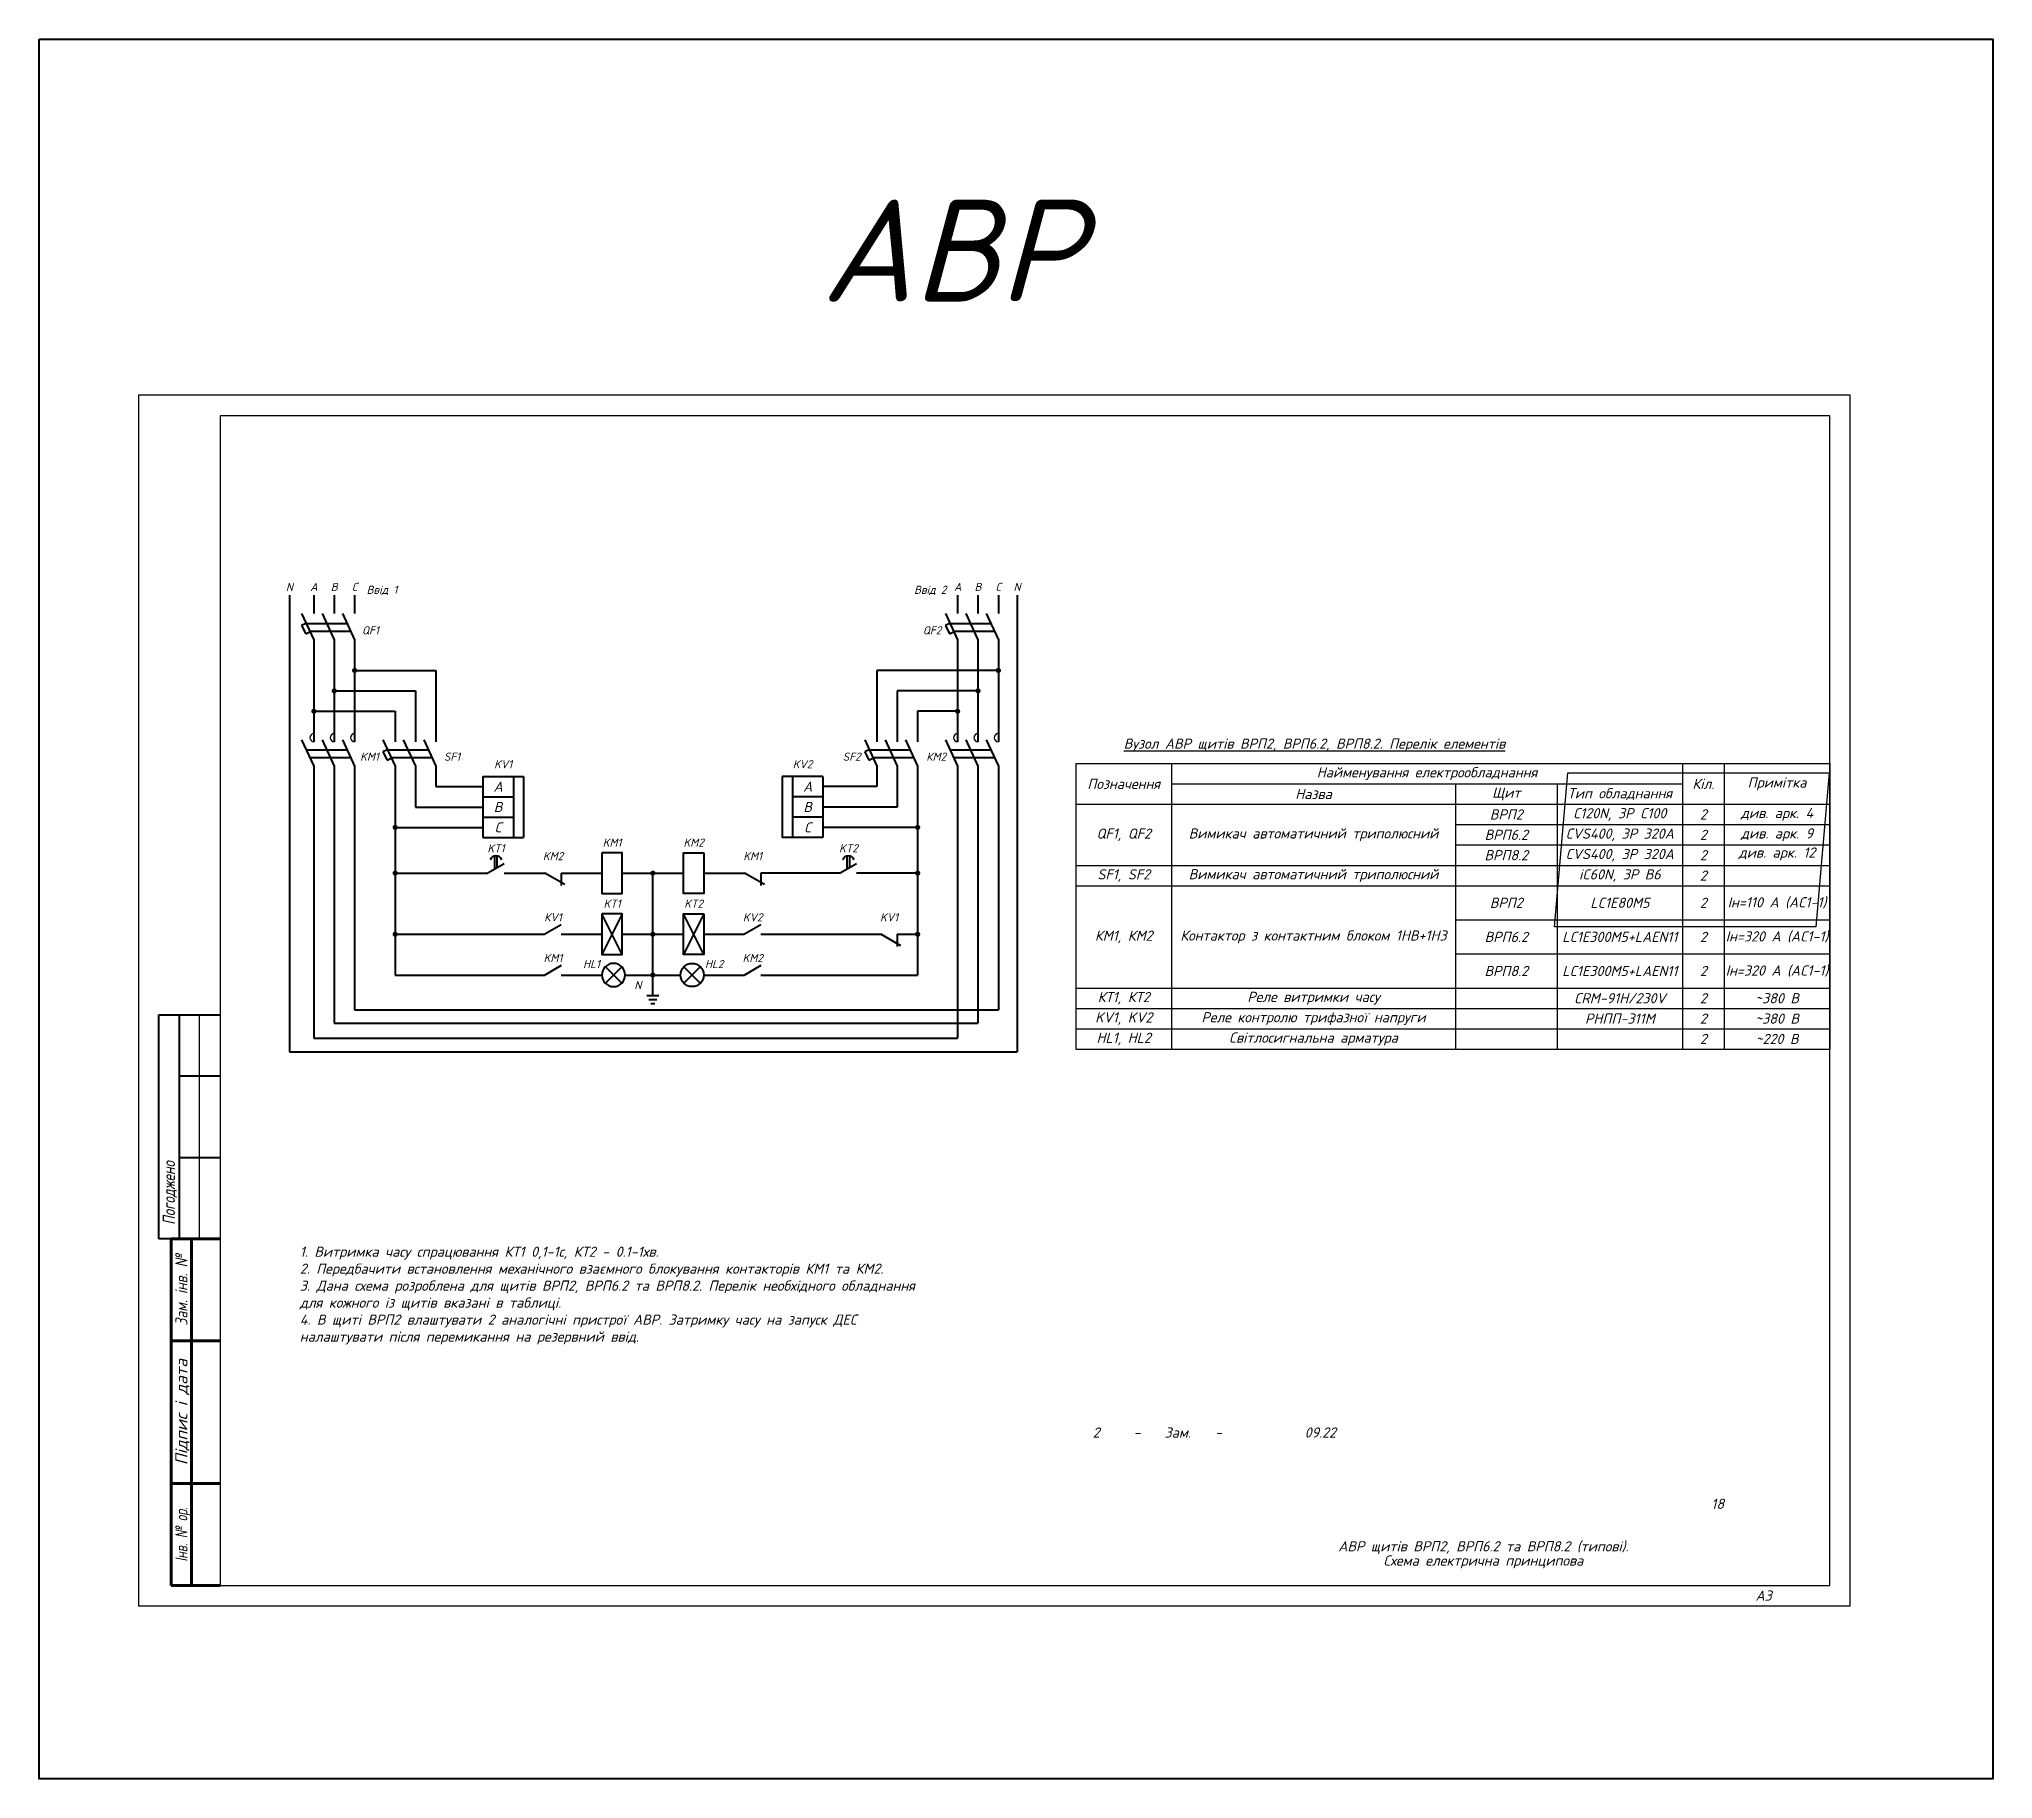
# Model space of a CAD drawing. Header units: millimetres. Extents: x -122434 to 1506205, y -201405 to 386015.
# Drawn here: x 140909 to 188856, y -102839 to -60150 of the extents above; entities that cross this region are included whole.
import ezdxf
from ezdxf.enums import TextEntityAlignment as Align

# ---------------------------------------------------------------- set-up
doc = ezdxf.new("R2010")
doc.units = ezdxf.units.MM
for name, color, linetype in [('E_Зміни', 7, 'Continuous'), ('Схема', 7, 'Continuous'), ('Схемы', 7, 'Continuous')]:
    doc.layers.add(name, color=color, linetype=linetype)
doc.layers.add('Заземление', color=7, linetype='Continuous', lineweight=30)
doc.layers.add('Рамка внешняя', color=4, linetype='Continuous', lineweight=30, plot=False)
doc.styles.add('GOST 2.304', font='isocpeui.ttf')
doc.styles.add('ГОСТ 2.304', font='isocpeui.ttf')
doc.styles.add('СГЕНЕРИР_СТИЛЬ_7', font='isocpeui.ttf')

msp = doc.modelspace()

# ---------------------------------------------------------------- texts
at = {"color": 6, "lineweight": 40, "style": 'GOST 2.304'}
msp.add_text('АВР', height=2500, dxfattribs=at).set_placement((160096, -66589, 0))
at = {"style": 'GOST 2.304'}
msp.add_text('%%UВузол АВР щитів ВРП2, ВРП6.2, ВРП8.2. Перелік елементів', height=250, dxfattribs=at).set_placement((167525, -77562, 0))
at = {"lineweight": 15, "insert": (147306, -89778, 0), "char_height": 300, "width": 15603.63, "attachment_point": 1, "style": 'GOST 2.304'}
msp.add_mtext('{\\H0.83333x;1. Витримка часу спрацювання КТ1 0,1-1с, КТ2 - 0.1-1хв.\\P2. Передбачити встановлення механічного взаємного блокування контакторів КМ1 та КМ2.\\P3. Дана схема розроблена для щитів ВРП2, ВРП6.2 та ВРП8.2. Перелік необхідного обладнання для кожного із щитів вказані в таблиці.\\P4. В щиті ВРП2 влаштувати 2 аналогічні пристрої АВР. Затримку часу на запуск ДЕС налаштувати після перемикання на резервний ввід.}', dxfattribs=at)
at = {"linetype": 'Continuous', "lineweight": 25, "char_height": 250, "attachment_point": 5, "line_spacing_factor": 0.84, "style": 'GOST 2.304'}
for s, insert, width in [('{\\C7;18}', (182101, -96090, 0), 1500), ('{\\C7;АВР щитів }ВРП2, ВРП6.2 та ВРП8.2{\\C7; (типові).\\PСхема електрична принципова }', (176351, -97340, 0), 7000)]:
    msp.add_mtext(s, dxfattribs=dict(at, insert=insert, width=width))
at = {"layer": 'E_Зміни', "linetype": 'Continuous', "lineweight": 25, "char_height": 250, "width": 1000, "attachment_point": 5, "line_spacing_factor": 0.84, "style": 'GOST 2.304'}
for s, insert in [('{\\C7;2}', (166851, -94340, 0)), ('{\\C7;-}', (167851, -94340, 0)), ('{\\C7;Зам.}', (168851, -94340, 0)), ('{\\C7;-}', (169851, -94340, 0)), ('{\\C7;09.22}', (172351, -94340, 0))]:
    msp.add_mtext(s, dxfattribs=dict(at, insert=insert))
at = {"layer": 'Заземление', "char_height": 250, "width": 750, "attachment_point": 5, "style": 'GOST 2.304'}
for s, insert in [('A', (152173, -78492, 0)), ('A', (159770, -78492, 0)), ('B', (152173, -78992, 0)), ('B', (159770, -78992, 0)), ('C', (152173, -79492, 0)), ('C', (159770, -79492, 0))]:
    msp.add_mtext(s, dxfattribs=dict(at, insert=insert))
at = {"layer": 'Схемы', "char_height": 200, "style": 'GOST 2.304'}
for s, insert, width, attachment_point in [('N', (147053, -73692, 0), 150, 8), ('A', (147653, -73692, 0), 150, 8), ('B', (148153, -73692, 0), 150, 8), ('C', (148653, -73692, 0), 150, 8), ('Ввід 1', (149325, -73794, 0), 1000, 8), ('Ввід 2', (162778, -73794, 0), 1000, 8), ('A', (163450, -73692, 0), 150, 8), ('B', (163950, -73692, 0), 150, 8), ('C', (164450, -73692, 0), 150, 8), ('N', (164908, -73692, 0), 150, 8), ('QF1', (149250, -74657, 0), 600, 6), ('QF2', (163050, -74657, 0), 600, 6), ('KМ1', (149250, -77757, 0), 600, 6), ('SF1', (151245, -77757, 0), 600, 6), ('SF2', (161069, -77757, 0), 600, 6), ('КМ2', (163167, -77757, 0), 600, 6), ('KV1', (152298, -78042, 0), 400, 8), ('KV2', (159645, -78042, 0), 400, 8), ('KT1', (152122, -80105, 0), 400, 8), ('KМ1', (154971, -79965, 0), 649.9, 8), ('KМ2', (156971, -79965, 0), 649.9, 8), ('KT2', (160771, -80105, 0), 400, 8), ('KМ2', (153521, -80298, 0), 400, 8), ('KМ1', (158421, -80298, 0), 400, 8), ('KT1', (154971, -81465, 0), 649.9, 8), ('KT2', (156971, -81465, 0), 649.9, 8), ('КV1', (153521, -81798, 0), 400, 8), ('KV2', (158421, -81798, 0), 400, 8), ('KV1', (161769, -81798, 0), 400, 8), ('KМ1', (153521, -82798, 0), 400, 8), ('HL1', (154466, -82945, 0), 600, 8), ('KМ2', (158421, -82798, 0), 400, 8), ('N', (155603, -83461, 0), 150, 8)]:
    msp.add_mtext(s, dxfattribs=dict(at, insert=insert, width=width, attachment_point=attachment_point))
at = {"layer": 'Схемы', "lineweight": 40, "ltscale": 0.05, "insert": (157476, -82945, 0), "char_height": 200, "width": 600, "attachment_point": 8, "style": 'GOST 2.304'}
msp.add_mtext('HL2', dxfattribs=at)

# ---------------------------------------------------------------- blocks, each defined once
blk = doc.blocks.new('*U127')
at = {"lineweight": 40}
for p, q in [((4.94, 90), (4.94, 145)), ((4.94, 145), (19.94, 145)), ((9.94, 145), (9.94, 90)), ((9.94, 130), (19.94, 130)), ((9.94, 110), (19.94, 110)), ((19.94, 90), (4.94, 90))]:
    blk.add_line(p, q, dxfattribs=at)
at = {"lineweight": 25}
blk.add_line((14.94, 90), (14.94, 145), dxfattribs=at)
at = {"linetype": 'Continuous', "lineweight": 60}
for p, q in [((8, 5), (8, 90)), ((8, 90), (20, 90)), ((13, 5), (13, 90)), ((8, 65), (20, 65)), ((8, 30), (20, 30)), ((20, 5), (8, 5))]:
    blk.add_line(p, q, dxfattribs=at)
at = {"lineweight": 30, "ltscale": 100}
blk.add_lwpolyline([(20, 5), (415, 5), (415, 292), (20, 292)], close=True, dxfattribs=at)
at = {"layer": 'Рамка внешняя', "ltscale": 100}
blk.add_lwpolyline([(0, 0), (420, 0), (420, 297), (0, 297)], close=True, dxfattribs=at)
at = {"linetype": 'Continuous', "lineweight": 25, "style": 'СГЕНЕРИР_СТИЛЬ_7'}
for s, width, p in [('Погоджено', 0.8, (7.44, 101.27)), ('Зам. інв. №', 0.8, (10.5, 77.5)), ('Інв. № ор.', 0.7, (10.5, 17.5))]:
    blk.add_text(s, height=3, rotation=90, dxfattribs=dict(at, width=width)).set_placement(p, align=Align.MIDDLE_CENTER)
blk.add_text('Підпис і дата', height=3, rotation=90, dxfattribs=at).set_placement((10.5, 47.5), align=Align.MIDDLE_CENTER)
at = {"layer": 'Схема', "linetype": 'Continuous', "style": 'ГОСТ 2.304'}
blk.add_text('А3', height=2.5, dxfattribs=at).set_placement((396.77, 1.24))
blk = doc.blocks.new('*T128')
at = {"color": 0, "lineweight": -2, "transparency": 16777216}
for p, q in [((0, 0), (18500, 0)), ((0, 0), (0, -7010)), ((2350, 0), (2350, -7010)), ((14886, 0), (14886, -1000)), ((15912, 0), (15912, -7010)), ((18500, 0), (18500, -1000)), ((2350, -500), (14886, -500)), ((9313, -500), (9313, -1000)), ((11813, -500), (11813, -7010)), ((0, -1000), (2350, -1000)), ((2350, -1000), (14886, -1000)), ((14886, -1000), (18500, -1000)), ((14886, -1000), (14886, -6510)), ((18500, -1000), (18500, -5510)), ((9313, -1500), (14886, -1500)), ((14886, -1500), (15912, -1500)), ((15912, -1500), (18500, -1500)), ((9313, -2000), (14886, -2000)), ((14886, -2000), (15912, -2000)), ((15912, -2000), (18500, -2000)), ((0, -2500), (2350, -2500)), ((2350, -2500), (14886, -2500)), ((9313, -2500), (9313, -5510)), ((14886, -2500), (15912, -2500)), ((15912, -2500), (18500, -2500)), ((0, -3000), (2350, -3000)), ((2350, -3000), (14886, -3000)), ((14886, -3000), (15912, -3000)), ((15912, -3000), (18500, -3000)), ((9313, -3837), (14886, -3837)), ((14886, -3837), (15912, -3837)), ((15912, -3837), (18500, -3837)), ((9313, -4673), (14886, -4673)), ((14886, -4673), (15912, -4673)), ((15912, -4673), (18500, -4673)), ((0, -5510), (2350, -5510)), ((9313, -5510), (14886, -5510)), ((9313, -5510), (9313, -7010)), ((14886, -5510), (15912, -5510)), ((15912, -5510), (18500, -5510)), ((18500, -5510), (18500, -7010)), ((0, -6010), (9313, -6010)), ((9313, -6010), (14886, -6010)), ((14886, -6010), (18500, -6010)), ((0, -6510), (9313, -6510)), ((9313, -6510), (14886, -6510)), ((14886, -6510), (18500, -6510)), ((0, -7010), (9313, -7010)), ((9313, -7010), (11813, -7010)), ((14886, -7010), (18500, -7010))]:
    blk.add_line(p, q, dxfattribs=at)
at = {"color": 0, "linetype": 'ByBlock', "lineweight": -2, "transparency": 16777216}
for p, q in [((9313, -1000), (9313, -2500)), ((2350, -5510), (9313, -5510)), ((14886, -6510), (14886, -7010)), ((11813, -7010), (14886, -7010))]:
    blk.add_line(p, q, dxfattribs=at)
at = {"color": 0, "transparency": 16777216, "char_height": 250, "style": 'GOST 2.304'}
for s, insert, width, attachment_point in [('Позначення', (1175, -500), 2230.34, 5), ('Найменування електрообладнання', (8618, -250), 12415.21, 5), ('Кіл.', (15399, -500), 906.27, 5), ('Примітка', (17206, -500), 2468.18, 5), ('Назва', (5832, -750), 6843.14, 5), ('Щит', (10563, -750), 2380, 5), ('Тип обладнання', (13350, -750), 2952.07, 5), ('ВРП2', (10563, -1250), 2380, 5), ('{\\C256;С120N\\C7;, 3Р C100}', (13350, -1250), 2952.07, 5), ('2', (15399, -1250), 906.27, 5), ('див. арк. 4', (17206, -1250), 2468.18, 5), ('QF1, QF2', (1175, -1750), 2230.34, 5), ('Вимикач автоматичний триполюсний', (5832, -1750), 6843.14, 5), ('ВРП6.2', (10563, -1750), 2380, 5), ('{\\C256;СVS400\\C7;, 3Р 320A}', (13350, -1750), 2952.07, 5), ('2', (15399, -1750), 906.27, 5), ('див. арк. 9', (17206, -1750), 2468.18, 5), ('ВРП8.2', (10563, -2250), 2380, 5), ('{\\C256;СVS400\\C7;, 3Р 320A}', (13350, -2250), 2952.07, 5), ('2', (15399, -2250), 906.27, 5), ('див. арк. 12', (17206, -2060), 2468.18, 2), ('SF1, SF2', (1175, -2750), 2230.34, 5), ('Вимикач автоматичний триполюсний ', (5832, -2750), 6843.14, 5), ('iC60N, 3Р В6', (13350, -2750), 2952.07, 5), ('2', (15399, -2750), 906.27, 5), ('ВРП2', (10563, -3418), 2380, 5), ('LC1E80M5', (13350, -3418), 2952.07, 5), ('2', (15399, -3418), 906.27, 5), ('Iн=110 А (AC1-1)', (17206, -3418), 2468.18, 5), ('КМ1, КМ2', (1175, -4255), 2230.34, 5), ('Контактор з контактним блоком 1НВ+1НЗ', (5832, -4255), 6843.14, 5), ('ВРП6.2', (10563, -4255), 2380, 5), ('{\\C256;LC1E300M5+LAEN11}', (13350, -4255), 2952.07, 5), ('2', (15399, -4255), 906.27, 5), ('Iн=320 А (AC1-1)', (17206, -4255), 2468.18, 5), ('ВРП8.2', (10563, -5092), 2380, 5), ('{\\C256;LC1E300M5+LAEN11}', (13350, -5092), 2952.07, 5), ('2', (15399, -5092), 906.27, 5), ('Iн=320 А (AC1-1)', (17206, -5092), 2468.18, 5), ('КТ1, КТ2', (1175, -5760), 2230.34, 5), ('Реле витримки часу', (5832, -5760), 6843.14, 5), ('CRM-91H/230V', (13350, -5760), 2952.07, 5), ('2', (15399, -5760), 906.27, 5), ('~380 В', (17206, -5760), 2468.18, 5), ('KV1, KV2', (1175, -6260), 2230.34, 5), ('Реле контролю трифазної напруги ', (5832, -6260), 6843.14, 5), ('РНПП-311М', (13350, -6260), 2952.07, 5), ('2', (15399, -6260), 906.27, 5), ('~380 В', (17206, -6260), 2468.18, 5), ('HL1, HL2', (1175, -6760), 2230.34, 5), ('Світлосигнальна арматура', (5832, -6760), 6843.14, 5), ('2', (15399, -6760), 906.27, 5), ('~220 В', (17206, -6760), 2468.18, 5)]:
    blk.add_mtext(s, dxfattribs=dict(at, insert=insert, width=width, attachment_point=attachment_point))

# ---------------------------------------------------------------- linework, layer by layer
at = {"ltscale": 200}
for p, q in [((147653, -77392, 0), (147653, -77192, 0)), ((148153, -77392, 0), (148153, -77192, 0)), ((148653, -77392, 0), (148653, -77192, 0)), ((163450, -77392, 0), (163450, -77192, 0)), ((163950, -77392, 0), (163950, -77192, 0)), ((164450, -77392, 0), (164450, -77192, 0))]:
    msp.add_line(p, q, dxfattribs=at)
at = {"color": 6, "lineweight": 40}
msp.add_lwpolyline([(140909, -60150), (188856, -60150), (188856, -102839), (140909, -102839)], close=True, dxfattribs=at)
for centre in [(147653, -77292, 0), (148153, -77292, 0), (148653, -77292, 0), (163450, -77292, 0), (163950, -77292, 0), (164450, -77292, 0)]:
    msp.add_arc(centre, 100, 90, 270)
at = {"layer": 'E_Зміни', "color": 1, "elevation": 0}
msp.add_lwpolyline([(178422, -78156), (184836, -78156), (184513, -81933), (178098, -81933)], close=True, dxfattribs=at)
at = {"layer": 'Схемы', "lineweight": 40, "ltscale": 0.05}
for p, q in [((155221, -81614, 0), (154721, -82614, 0)), ((155221, -82614, 0), (154721, -81614, 0)), ((157221, -81614, 0), (156721, -82614, 0)), ((157221, -82614, 0), (156721, -81614, 0))]:
    msp.add_line(p, q, dxfattribs=at)
at = {"layer": 'Схемы', "lineweight": 40, "ltscale": 0.05, "elevation": 0}
for points in [[(147053, -73792), (147053, -85000)], [(147653, -73792), (147653, -74242)], [(148153, -73792), (148153, -74242)], [(148653, -73792), (148653, -74242)], [(163450, -73792), (163450, -74242)], [(163950, -73792), (163950, -74242)], [(164450, -73792), (164450, -74242)], [(164908, -73792), (164908, -85000)], [(147353, -74242), (147653, -74892)], [(147853, -74242), (148153, -74892)], [(148353, -74242), (148653, -74892)], [(163150, -74242), (163450, -74892)], [(163650, -74242), (163950, -74892)], [(164150, -74242), (164450, -74892)], [(147453, -74492), (147353, -74542)], [(147353, -74542), (147453, -74742)], [(147453, -74492), (148469, -74492)], [(147453, -74742), (147553, -74692)], [(147553, -74676), (148553, -74676)], [(163250, -74492), (163150, -74542)], [(163150, -74542), (163250, -74742)], [(163250, -74492), (164265, -74492)], [(163250, -74742), (163350, -74692)], [(163350, -74676), (164350, -74676)], [(147653, -74892), (147653, -77392)], [(148153, -74892), (148153, -77392)], [(148653, -74892), (148653, -77392)], [(163450, -74892), (163450, -77392)], [(163950, -74892), (163950, -77392)], [(164450, -74892), (164450, -77392)], [(148615, -75642), (150648, -75642)], [(150648, -75642), (150648, -77392)], [(164488, -75642), (161469, -75642)], [(161469, -75642), (161469, -77392)], [(148115, -76142), (150148, -76142)], [(150148, -76142), (150148, -77392)], [(163988, -76142), (161969, -76142)], [(161969, -76142), (161969, -77392)], [(147615, -76642), (149648, -76642)], [(149648, -76642), (149648, -77392)], [(163488, -76642), (162469, -76642)], [(162469, -76642), (162469, -77392)], [(147353, -77342), (147653, -77992)], [(147453, -77592), (148469, -77592)], [(147853, -77342), (148153, -77992)], [(148353, -77342), (148653, -77992)], [(149348, -77342), (149648, -77992)], [(149448, -77592), (149348, -77642)], [(149348, -77642), (149448, -77842)], [(149448, -77592), (150463, -77592)], [(149848, -77342), (150148, -77992)], [(150348, -77342), (150648, -77992)], [(161169, -77342), (161469, -77992)], [(161269, -77592), (161169, -77642)], [(161169, -77642), (161269, -77842)], [(161269, -77592), (162285, -77592)], [(161669, -77342), (161969, -77992)], [(162169, -77342), (162469, -77992)], [(163150, -77342), (163450, -77992)], [(163250, -77592), (164265, -77592)], [(163650, -77342), (163950, -77992)], [(164150, -77342), (164450, -77992)], [(147553, -77776), (148553, -77776)], [(147653, -77992), (147653, -84661)], [(148153, -77992), (148153, -84292)], [(148653, -77992), (148653, -83968)], [(149448, -77842), (149548, -77792)], [(149548, -77776), (150548, -77776)], [(149648, -77992), (149648, -83114)], [(150148, -77992), (150148, -78992)], [(150648, -77992), (150648, -78492)], [(161269, -77842), (161369, -77792)], [(161369, -77776), (162369, -77776)], [(161469, -77992), (161469, -78492)], [(161969, -77992), (161969, -78992)], [(162469, -77992), (162469, -83114)], [(163350, -77776), (164350, -77776)], [(163450, -77992), (163450, -84661)], [(163950, -77992), (163950, -84292)], [(164450, -77992), (164450, -83968)], [(150648, -78492), (151796, -78492)], [(151798, -78242), (151798, -79742)], [(151798, -78242), (152798, -78242)], [(152548, -78242), (152548, -79742)], [(152798, -78242), (152798, -79742)], [(160145, -78242), (159145, -78242)], [(159145, -78242), (159145, -79742)], [(159395, -78242), (159395, -79742)], [(160145, -78242), (160145, -79742)], [(161469, -78492), (160145, -78492)], [(150148, -78992), (151796, -78992)], [(151798, -78742), (152548, -78742)], [(160145, -78742), (159395, -78742)], [(161969, -78992), (160145, -78992)], [(149610, -79492), (151796, -79492)], [(151798, -79242), (152548, -79242)], [(160145, -79242), (159395, -79242)], [(162508, -79492), (160145, -79492)], [(151798, -79742), (152798, -79742)], [(160145, -79742), (159145, -79742)], [(152321, -80383), (151921, -80614)], [(152091, -80516), (152091, -80191)], [(152154, -80480), (152154, -80191)], [(160969, -80383), (160569, -80614)], [(160739, -80516), (160739, -80191)], [(160802, -80480), (160802, -80191)], [(149648, -80614), (151298, -80614)], [(151298, -80614), (151921, -80614)], [(152321, -80614), (153321, -80614)], [(153808, -80895), (153321, -80614)], [(153721, -80614), (154721, -80614)], [(153721, -80614), (153721, -80914)], [(155221, -80614), (156721, -80614)], [(155971, -83614), (155971, -80614)], [(157221, -80614), (158221, -80614)], [(158708, -80895), (158221, -80614)], [(158621, -80614), (158621, -80914)], [(160021, -80614), (158621, -80614)], [(160569, -80614), (160021, -80614)], [(161969, -80614), (160969, -80614)], [(162469, -80614), (161969, -80614)], [(153721, -81883), (153321, -82114)], [(158621, -81883), (158221, -82114)], [(149610, -82114), (153321, -82114)], [(153721, -82114), (154721, -82114)], [(155221, -82114), (156721, -82114)], [(157221, -82114), (158221, -82114)], [(158621, -82114), (161569, -82114)], [(162056, -82395), (161569, -82114)], [(161969, -82114), (162508, -82114)], [(161969, -82114), (161969, -82414)], [(153721, -82883), (153321, -83114)], [(155208, -82911), (154806, -83313)], [(154813, -82915), (155211, -83313)], [(157129, -82915), (156731, -83313)], [(156734, -82911), (157136, -83313)], [(158621, -82883), (158221, -83114)], [(149648, -83114), (153321, -83114)], [(153721, -83114), (154721, -83114)], [(155293, -83114), (156650, -83114)], [(157221, -83114), (158221, -83114)], [(158621, -83114), (162469, -83114)], [(155821, -83614), (156121, -83614)], [(155872, -83714), (156070, -83714)], [(155922, -83814), (156021, -83814)], [(148153, -84292), (163950, -84292)], [(148653, -83968), (164450, -83968)], [(147653, -84661), (163450, -84661)], [(147053, -85000), (164908, -85000)]]:
    msp.add_lwpolyline(points, dxfattribs=at)
at = {"layer": 'Схемы', "linetype": 'Continuous', "const_width": 50, "elevation": 0}
for points in [[(148691, -75642, 1), (148615, -75642, 1)], [(164488, -75642, 1), (164412, -75642, 1)], [(164488, -75642, 1), (164412, -75642, 1)], [(148191, -76142, 1), (148115, -76142, 1)], [(163912, -76142, -1), (163988, -76142, -1)], [(163912, -76142, -1), (163988, -76142, -1)], [(147691, -76642, 1), (147615, -76642, 1)], [(163488, -76642, 1), (163412, -76642, 1)], [(163488, -76642, 1), (163412, -76642, 1)], [(149686, -79492, 1), (149610, -79492, 1)], [(162508, -79492, 1), (162431, -79492, 1)], [(149686, -80614, 1), (149610, -80614, 1)], [(156009, -80614, 1), (155933, -80614, 1)], [(162508, -80614, 1), (162431, -80614, 1)], [(149686, -82114, 1), (149610, -82114, 1)], [(156009, -82114, 1), (155933, -82114, 1)], [(162431, -82114, -1), (162508, -82114, -1)], [(156009, -83114, 1), (155933, -83114, 1)]]:
    msp.add_lwpolyline(points, format="xyb", close=True, dxfattribs=at)
at = {"layer": 'Схемы', "lineweight": 40, "ltscale": 0.05, "elevation": 0}
for points in [[(154721, -80114), (154721, -81114), (155221, -81114), (155221, -80114)], [(157221, -80114), (157221, -81114), (156721, -81114), (156721, -80114)], [(154721, -81614), (154721, -82614), (155221, -82614), (155221, -81614)], [(157221, -81614), (157221, -82614), (156721, -82614), (156721, -81614)]]:
    msp.add_lwpolyline(points, close=True, dxfattribs=at)
for points in [[(155293, -83114, 1), (154721, -83114, 1)], [(156650, -83114, -1), (157221, -83114, -1)]]:
    msp.add_lwpolyline(points, format="xyb", close=True, dxfattribs=at)
at = {"layer": 'Схемы', "lineweight": 40, "ltscale": 0.05}
for centre in [(152122, -80338, 0), (160771, -80338, 0)]:
    msp.add_arc(centre, 150, 20, 160, dxfattribs=at)

# ---------------------------------------------------------------- block references
at = {"xscale": 100, "yscale": 100, "zscale": 100}
msp.add_blockref('*U127', (143351, -98590, 0), dxfattribs=at)
msp.add_blockref('*T128', (166351, -77924, 0))

msp.set_redraw_order([(e.dxf.handle, doc.entitydb.next_handle()) for e in msp.query("TEXT MTEXT ATTDEF DIMENSION ARC_DIMENSION")])  # texts and dimensions are drawn at this point

doc.saveas('drawing.dxf')
